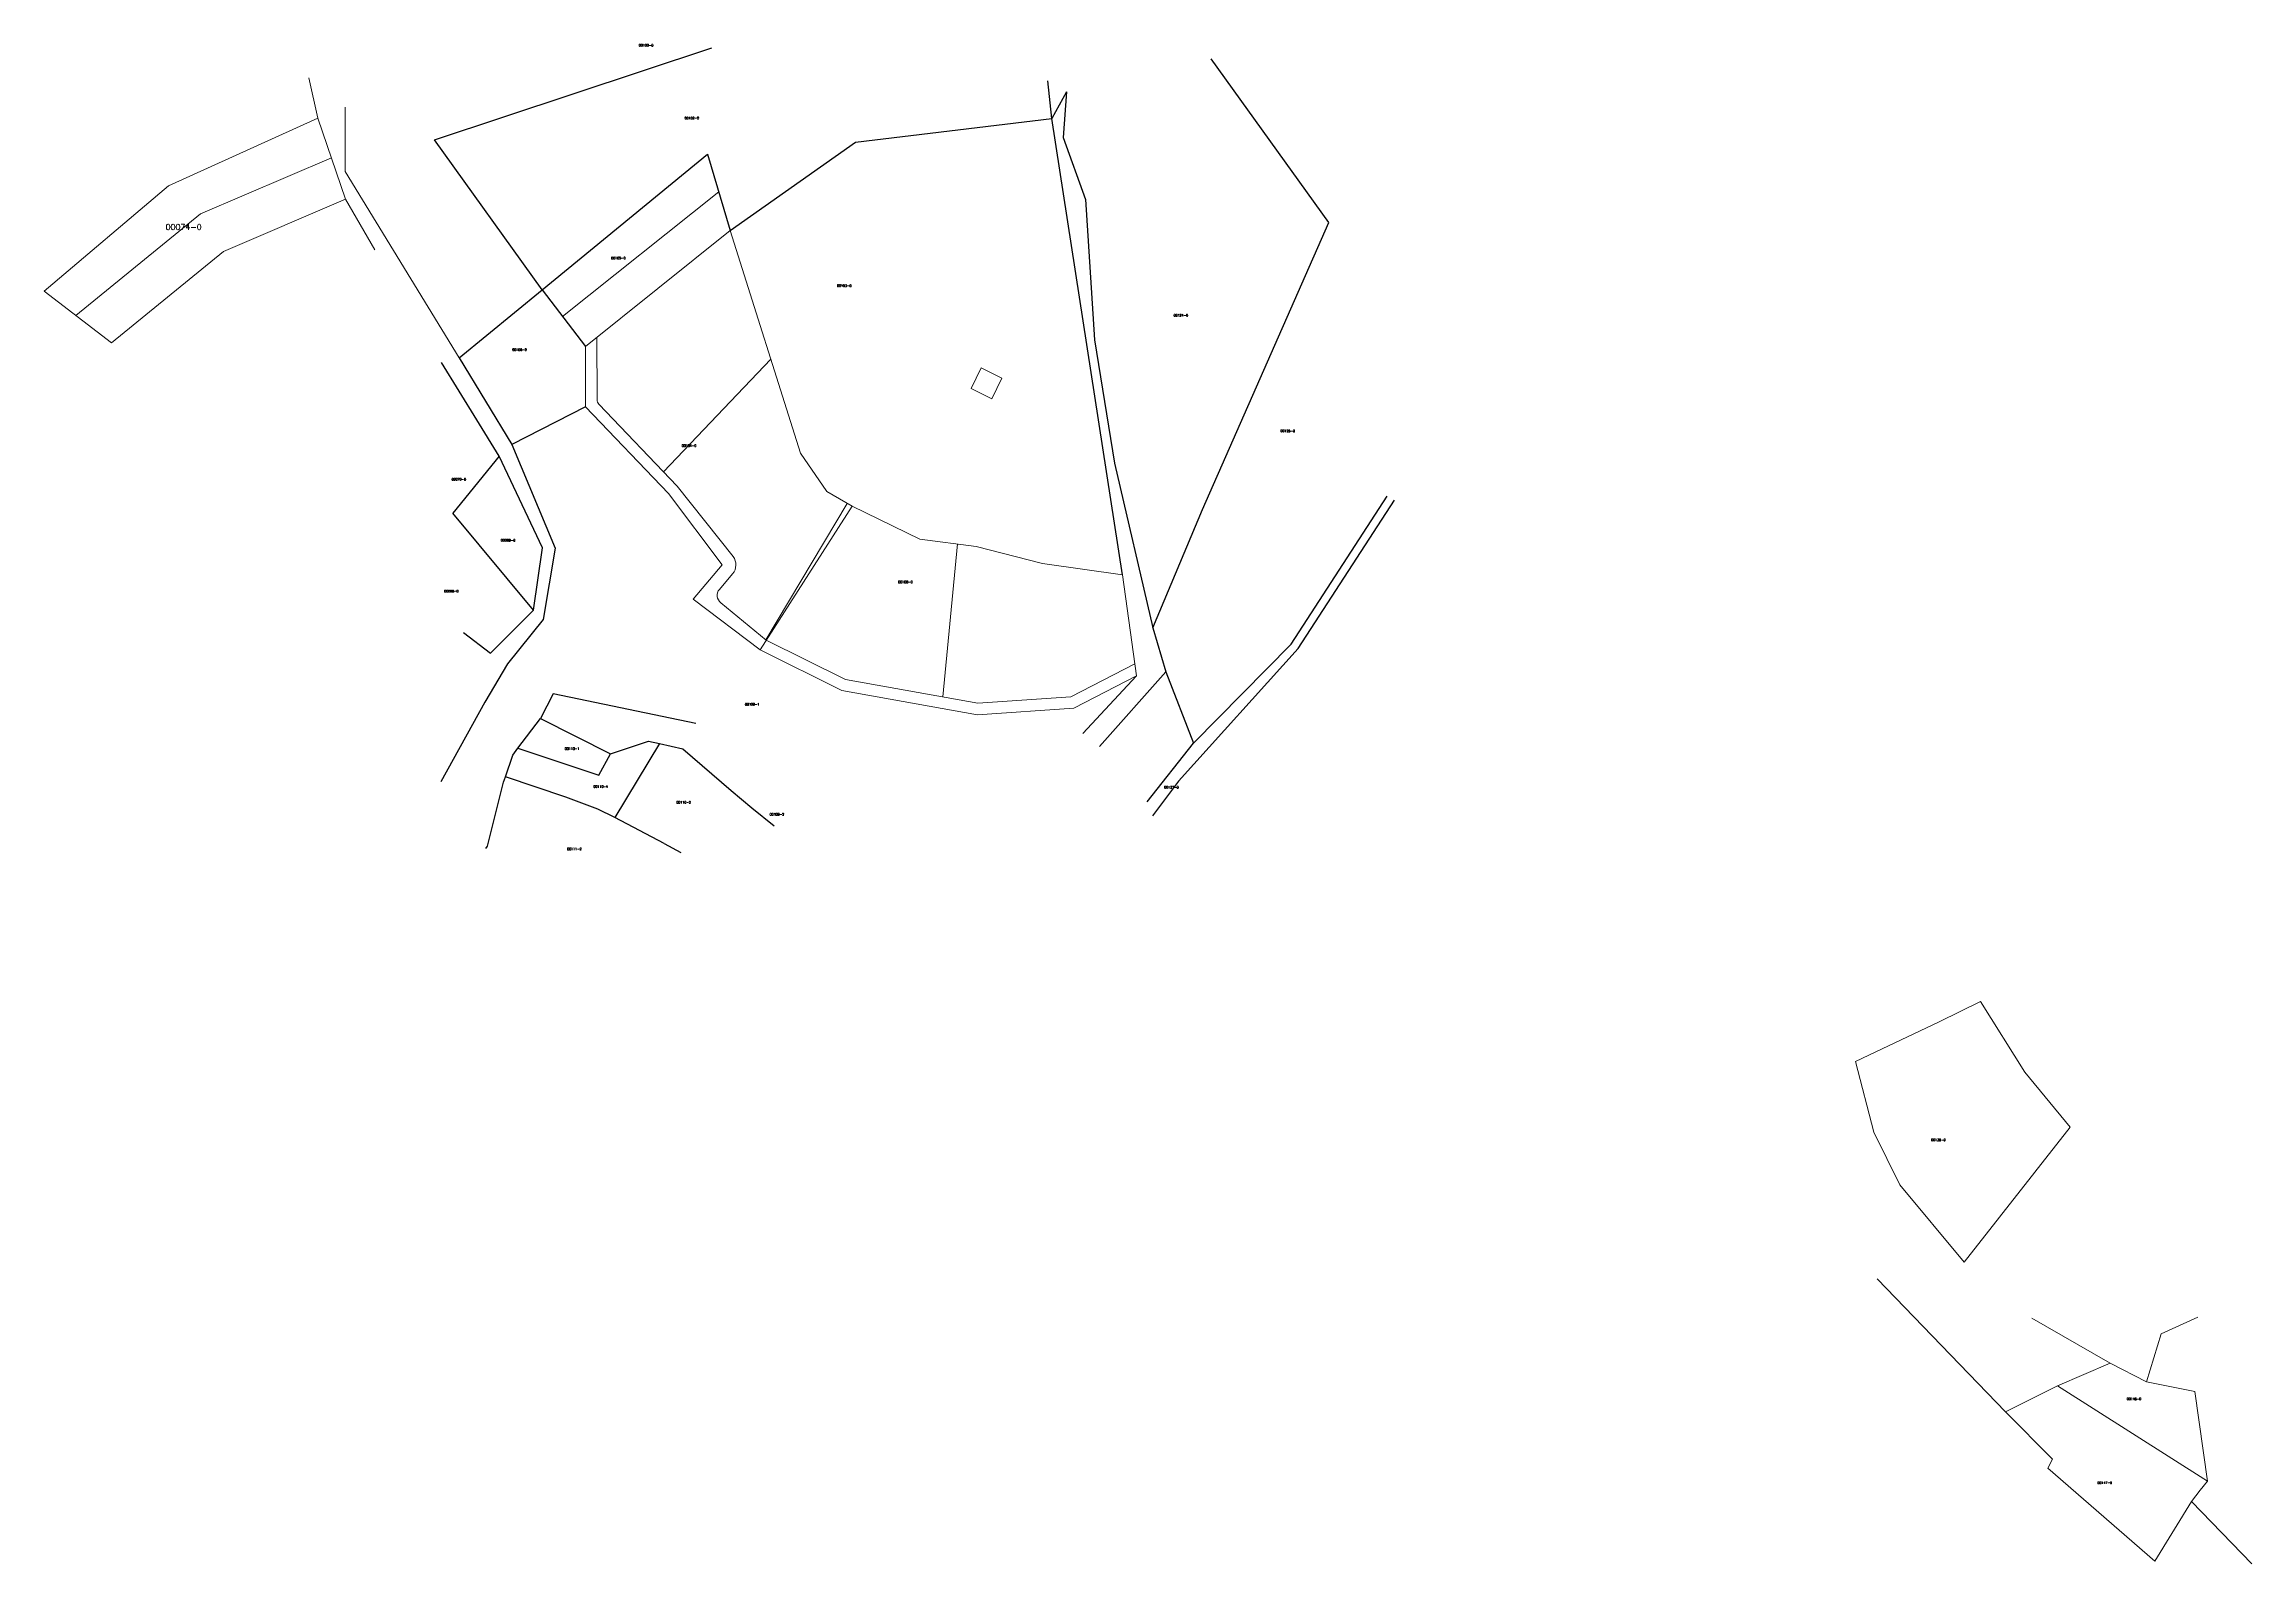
# Model space of a CAD drawing. Header units: metres. Extents: x 7517949 to 7519781, y 4692820 to 4693869.
# Drawn here: x 7518821 to 7519781, y 4693145 to 4693806 of the extents above; entities that cross this region are included whole.
import ezdxf

# ---------------------------------------------------------------- set-up
doc = ezdxf.new("R2010")
doc.units = ezdxf.units.M
for name, color, linetype, lineweight in [('matjet valoni', 113, 'Continuous', 0), ('Ndarjet', 1, 'Continuous', 0), ('Nr Parceles Baze', 7, 'Continuous', 0), ('Parc-Kojshi', 251, 'Continuous', 0), ('Parcela Baze', 7, 'Continuous', 0), ('ParcReNet_12', 5, 'Continuous', 0)]:
    doc.layers.add(name, color=color, linetype=linetype, lineweight=lineweight)
doc.layers.add('Nr_Parcelave_Fqinje', color=8, linetype='Continuous')
doc.layers.add('Parcelat_Fqinje', color=8, linetype='Continuous')
doc.styles.get("Standard").update_dxf_attribs({"font": 'simplex.shx'})

msp = doc.modelspace()

# ---------------------------------------------------------------- linework, layer by layer
at = {"layer": 'matjet valoni'}
msp.add_lwpolyline([(7519228.22, 4693664.8), (7519237.18, 4693660.34), (7519232.72, 4693651.39), (7519223.77, 4693655.85)], close=True, dxfattribs=at)
at = {"layer": 'Ndarjet', "flags": 128}
for points in [[(7518945.52, 4693756.23), (7518888.66, 4693731.85), (7518834.42, 4693687.59)], [(7519113.98, 4693741.43), (7519046.1, 4693687.13)], [(7519089.92, 4693619.63), (7519136.71, 4693668.63)], [(7519169.86, 4693605.84), (7519134.5, 4693546.53)], [(7519211.54, 4693521.66), (7519217.83, 4693588.2)]]:
    msp.add_lwpolyline(points, dxfattribs=at)
msp.add_lwpolyline([(7519061.04, 4693678.16), (7519061.08, 4693651.05, 0.19244), (7519061.91, 4693648.98), (7519095.94, 4693613.33), (7519120.27, 4693582.71, -0.350722), (7519120.05, 4693575.21), (7519114.28, 4693568.41, 0.430201), (7519114.91, 4693562.63), (7519134.66, 4693546.39), (7519169.12, 4693529.24), (7519226.76, 4693518.94), (7519267.12, 4693521.7), (7519294.98, 4693536.02)], format="xyb", dxfattribs=at)
at = {"layer": 'Parc-Kojshi'}
for points in [[(7518939.7, 4693773.36), (7518935.69, 4693790.95)], [(7518951.51, 4693778.13), (7518951.52, 4693750.16)], [(7518951.52, 4693750.16), (7519001.05, 4693669.13)], [(7518964.46, 4693716.14), (7518951.65, 4693738.14)], [(7519617.88, 4693268.54), (7519673.72, 4693210.66)], [(7519685.21, 4693251.41), (7519719.28, 4693231.77)], [(7519757.41, 4693251.8), (7519741.34, 4693244.56)], [(7519741.34, 4693244.56), (7519735.02, 4693223.73)], [(7519754.55, 4693171.63), (7519780.83, 4693144.52)]]:
    msp.add_lwpolyline(points, dxfattribs=at)
at = {"layer": 'Parcela Baze', "flags": 128}
for points in [[(7518939.7, 4693773.36), (7518874.66, 4693744.02), (7518820.59, 4693698.23), (7518849.93, 4693675.67), (7518898.62, 4693715.41), (7518951.65, 4693738.14)], [(7519119.04, 4693724.56), (7519109.06, 4693757.78), (7519037.19, 4693698.74), (7519056.05, 4693674.16)], [(7519149.63, 4693627.75), (7519119.04, 4693724.56), (7519056.05, 4693674.16), (7519056.09, 4693647.84), (7519092.12, 4693610.08), (7519115.48, 4693579.09), (7519102.88, 4693564.24), (7519132.02, 4693542.13), (7519171.98, 4693604.6), (7519161.06, 4693610.98)], [(7519289.57, 4693574.79), (7519254.86, 4693579.69), (7519225.94, 4693587.15), (7519201.54, 4693590.32), (7519171.98, 4693604.6), (7519132.02, 4693542.13), (7519167.54, 4693524.45), (7519226.49, 4693513.91), (7519268.49, 4693516.78), (7519295.72, 4693530.78)], [(7519682.09, 4693358.46), (7519662.8, 4693389.17), (7519644.89, 4693380.32), (7519617.26, 4693367.27), (7519608.46, 4693363.11), (7519616.44, 4693332.25), (7519627.66, 4693309.38), (7519655.7, 4693275.71), (7519701.75, 4693334.49)], [(7519755.99, 4693219.45), (7519735.02, 4693223.73), (7519719.28, 4693231.77), (7519696.33, 4693221.9), (7519761.58, 4693180.52)], [(7519696.33, 4693221.9), (7519673.72, 4693210.66), (7519694.13, 4693190.11), (7519692.12, 4693186.09), (7519738.64, 4693145.76), (7519754.55, 4693171.63), (7519758.33, 4693176.64), (7519761.58, 4693180.52)]]:
    msp.add_lwpolyline(points, close=True, dxfattribs=at)
at = {"layer": 'Parcelat_Fqinje'}
for points in [[(7518990.33, 4693763.97), (7519110.96, 4693804)], [(7519379.41, 4693727.99), (7519328.19, 4693799.3)], [(7519258.89, 4693773.34), (7519257.16, 4693789.68)], [(7519265.21, 4693784.82), (7519258.89, 4693773.34)], [(7519265.21, 4693784.82), (7519263.88, 4693765.05)], [(7519173.51, 4693762.95), (7519258.89, 4693773.34)], [(7519289.57, 4693574.79), (7519258.89, 4693773.34)], [(7519037.19, 4693698.74), (7518990.33, 4693763.97)], [(7519119.04, 4693724.56), (7519173.51, 4693762.95)], [(7519263.88, 4693765.05), (7519273.6, 4693738.08)], [(7519037.19, 4693698.74), (7519109.06, 4693757.78)], [(7519109.06, 4693757.78), (7519119.04, 4693724.56)], [(7519273.6, 4693738.08), (7519277.44, 4693677.03)], [(7519324.46, 4693603.21), (7519379.41, 4693727.99)], [(7519001.05, 4693669.13), (7519037.19, 4693698.74)], [(7519037.19, 4693698.74), (7519056.05, 4693674.16)], [(7519277.44, 4693677.03), (7519286.07, 4693623.31)], [(7519001.13, 4693654.63), (7518993.47, 4693667.15)], [(7519001.05, 4693669.13), (7519023.97, 4693631.42)], [(7519008.79, 4693642.12), (7519001.13, 4693654.63)], [(7519056.09, 4693647.84), (7519023.97, 4693631.42)], [(7519018.56, 4693626.35), (7519008.79, 4693642.12)], [(7519018.56, 4693626.35), (7518998.33, 4693601.57)], [(7519037.35, 4693586.47), (7519018.56, 4693626.35)], [(7519023.97, 4693631.42), (7519042.85, 4693586.35)], [(7519286.07, 4693623.31), (7519302.78, 4693551.7)], [(7519363.04, 4693544.62), (7519404.72, 4693608.91)], [(7519366, 4693542.71), (7519407.89, 4693607.17)], [(7519033.42, 4693559.44), (7518998.33, 4693601.57)], [(7519302.78, 4693551.7), (7519324.46, 4693603.21)], [(7519033.42, 4693559.44), (7519037.35, 4693586.47)], [(7519042.85, 4693586.35), (7519037.62, 4693555.39)], [(7519014.67, 4693540.73), (7519033.42, 4693559.44)], [(7519002.94, 4693549.68), (7519014.67, 4693540.73)], [(7519037.62, 4693555.39), (7519022.14, 4693535.99)], [(7519302.78, 4693551.7), (7519308.53, 4693532.56)], [(7519313.92, 4693485.03), (7519366, 4693542.71)], [(7519320.46, 4693501.5), (7519363.04, 4693544.62)], [(7519022.14, 4693535.99), (7519012.25, 4693519.3)], [(7519272.39, 4693505.7), (7519295.72, 4693530.78)], [(7519308.53, 4693532.56), (7519279.57, 4693500.15)], [(7519308.53, 4693532.56), (7519320.46, 4693501.5)], [(7519012.25, 4693519.3), (7518993.16, 4693484.72)], [(7519041.97, 4693523.03), (7519036.53, 4693512.33)], [(7519104.03, 4693510.06), (7519041.97, 4693523.03)], [(7519026.69, 4693499.32), (7519036.53, 4693512.33)], [(7519036.53, 4693512.33), (7519066.88, 4693496.92)], [(7519066.88, 4693496.92), (7519083.39, 4693502.46)], [(7519088.21, 4693501.36), (7519068.76, 4693469.24)], [(7519083.39, 4693502.46), (7519088.21, 4693501.36)], [(7519088.21, 4693501.36), (7519098.45, 4693499.03)], [(7519300.32, 4693475.95), (7519320.46, 4693501.5)], [(7519021.23, 4693486.86), (7519024.46, 4693496.37)], [(7519024.46, 4693496.37), (7519026.69, 4693499.32)], [(7519026.69, 4693499.32), (7519061.84, 4693487.63)], [(7519061.84, 4693487.63), (7519066.88, 4693496.92)], [(7519098.45, 4693499.03), (7519119.47, 4693480.88)], [(7519013.4, 4693456.73), (7519020.44, 4693484.54)], [(7519020.44, 4693484.54), (7519021.23, 4693486.86)], [(7519047.46, 4693478.02), (7519021.23, 4693486.86)], [(7519119.47, 4693480.88), (7519128.44, 4693473.45)], [(7519313.92, 4693485.03), (7519302.65, 4693469.9)], [(7519061.47, 4693472.77), (7519047.46, 4693478.02)], [(7519068.76, 4693469.24), (7519061.47, 4693472.77)], [(7519128.44, 4693473.45), (7519138.05, 4693465.5)], [(7519090.22, 4693457.9), (7519068.76, 4693469.24)], [(7519012.72, 4693455.7), (7519013.4, 4693456.73)], [(7519090.22, 4693457.9), (7519097.54, 4693454.04)]]:
    msp.add_lwpolyline(points, dxfattribs=at)
at = {"layer": 'ParcReNet_12', "flags": 128}
for points in [[(7519132.02, 4693542.13), (7519167.54, 4693524.45), (7519226.49, 4693513.91), (7519268.49, 4693516.78), (7519295.72, 4693530.78), (7519289.57, 4693574.79), (7519254.86, 4693579.69), (7519225.94, 4693587.15), (7519201.54, 4693590.32), (7519171.98, 4693604.6), (7519161.06, 4693610.98), (7519149.63, 4693627.75), (7519119.04, 4693724.56), (7519056.05, 4693674.16), (7519056.09, 4693647.84), (7519092.12, 4693610.08), (7519115.48, 4693579.09), (7519102.88, 4693564.24)], [(7519761.58, 4693180.52), (7519755.99, 4693219.45), (7519735.02, 4693223.73), (7519719.28, 4693231.77), (7519696.33, 4693221.9), (7519673.72, 4693210.66), (7519694.13, 4693190.11), (7519692.12, 4693186.09), (7519738.64, 4693145.76), (7519754.55, 4693171.63), (7519758.33, 4693176.64)]]:
    msp.add_lwpolyline(points, close=True, dxfattribs=at)

# ---------------------------------------------------------------- texts
at = {"layer": 'Nr Parceles Baze'}
for s, height, p in [('00074-0', 2.5, (7518873.44, 4693724.82)), ('00105-0', 1, (7519067.23, 4693712.07)), ('00104-0', 1, (7519097.98, 4693630.44)), ('00108-0', 1, (7519192.07, 4693571.13)), ('00139-0', 1, (7519641.37, 4693328.44)), ('00148-0', 1, (7519726.46, 4693215.76)), ('00147-0', 1, (7519713.72, 4693179.27))]:
    msp.add_text(s, height=height, dxfattribs=at).set_placement(p)
at = {"layer": 'Nr_Parcelave_Fqinje'}
for s, p in [('00100-0', (7519079.29, 4693804.62)), ('00102-0', (7519099.16, 4693772.96)), ('00103-0', (7519165.46, 4693700.02)), ('00124-0', (7519311.88, 4693687.21)), ('00106-0', (7519024.21, 4693672.16)), ('00125-0', (7519358.37, 4693636.85)), ('00070-0', (7518997.83, 4693615.84)), ('00069-0', (7519019.25, 4693589.32)), ('00109-1', (7519125.42, 4693517.97)), ('00110-1', (7519047.1, 4693498.65)), ('00110-4', (7519059.57, 4693482.14)), ('00127-0', (7519307.79, 4693481.88)), ('00110-2', (7519095.6, 4693475.29)), ('00109-2', (7519136.16, 4693470.08)), ('00111-2', (7519048.08, 4693455))]:
    msp.add_text(s, height=1, dxfattribs=at).set_placement(p)
at = {"layer": 'Nr_Parcelave_Fqinje', "color": 2}
msp.add_text('00068-0', height=1, dxfattribs=at).set_placement((7518994.56, 4693567.16))

doc.saveas('drawing.dxf')
